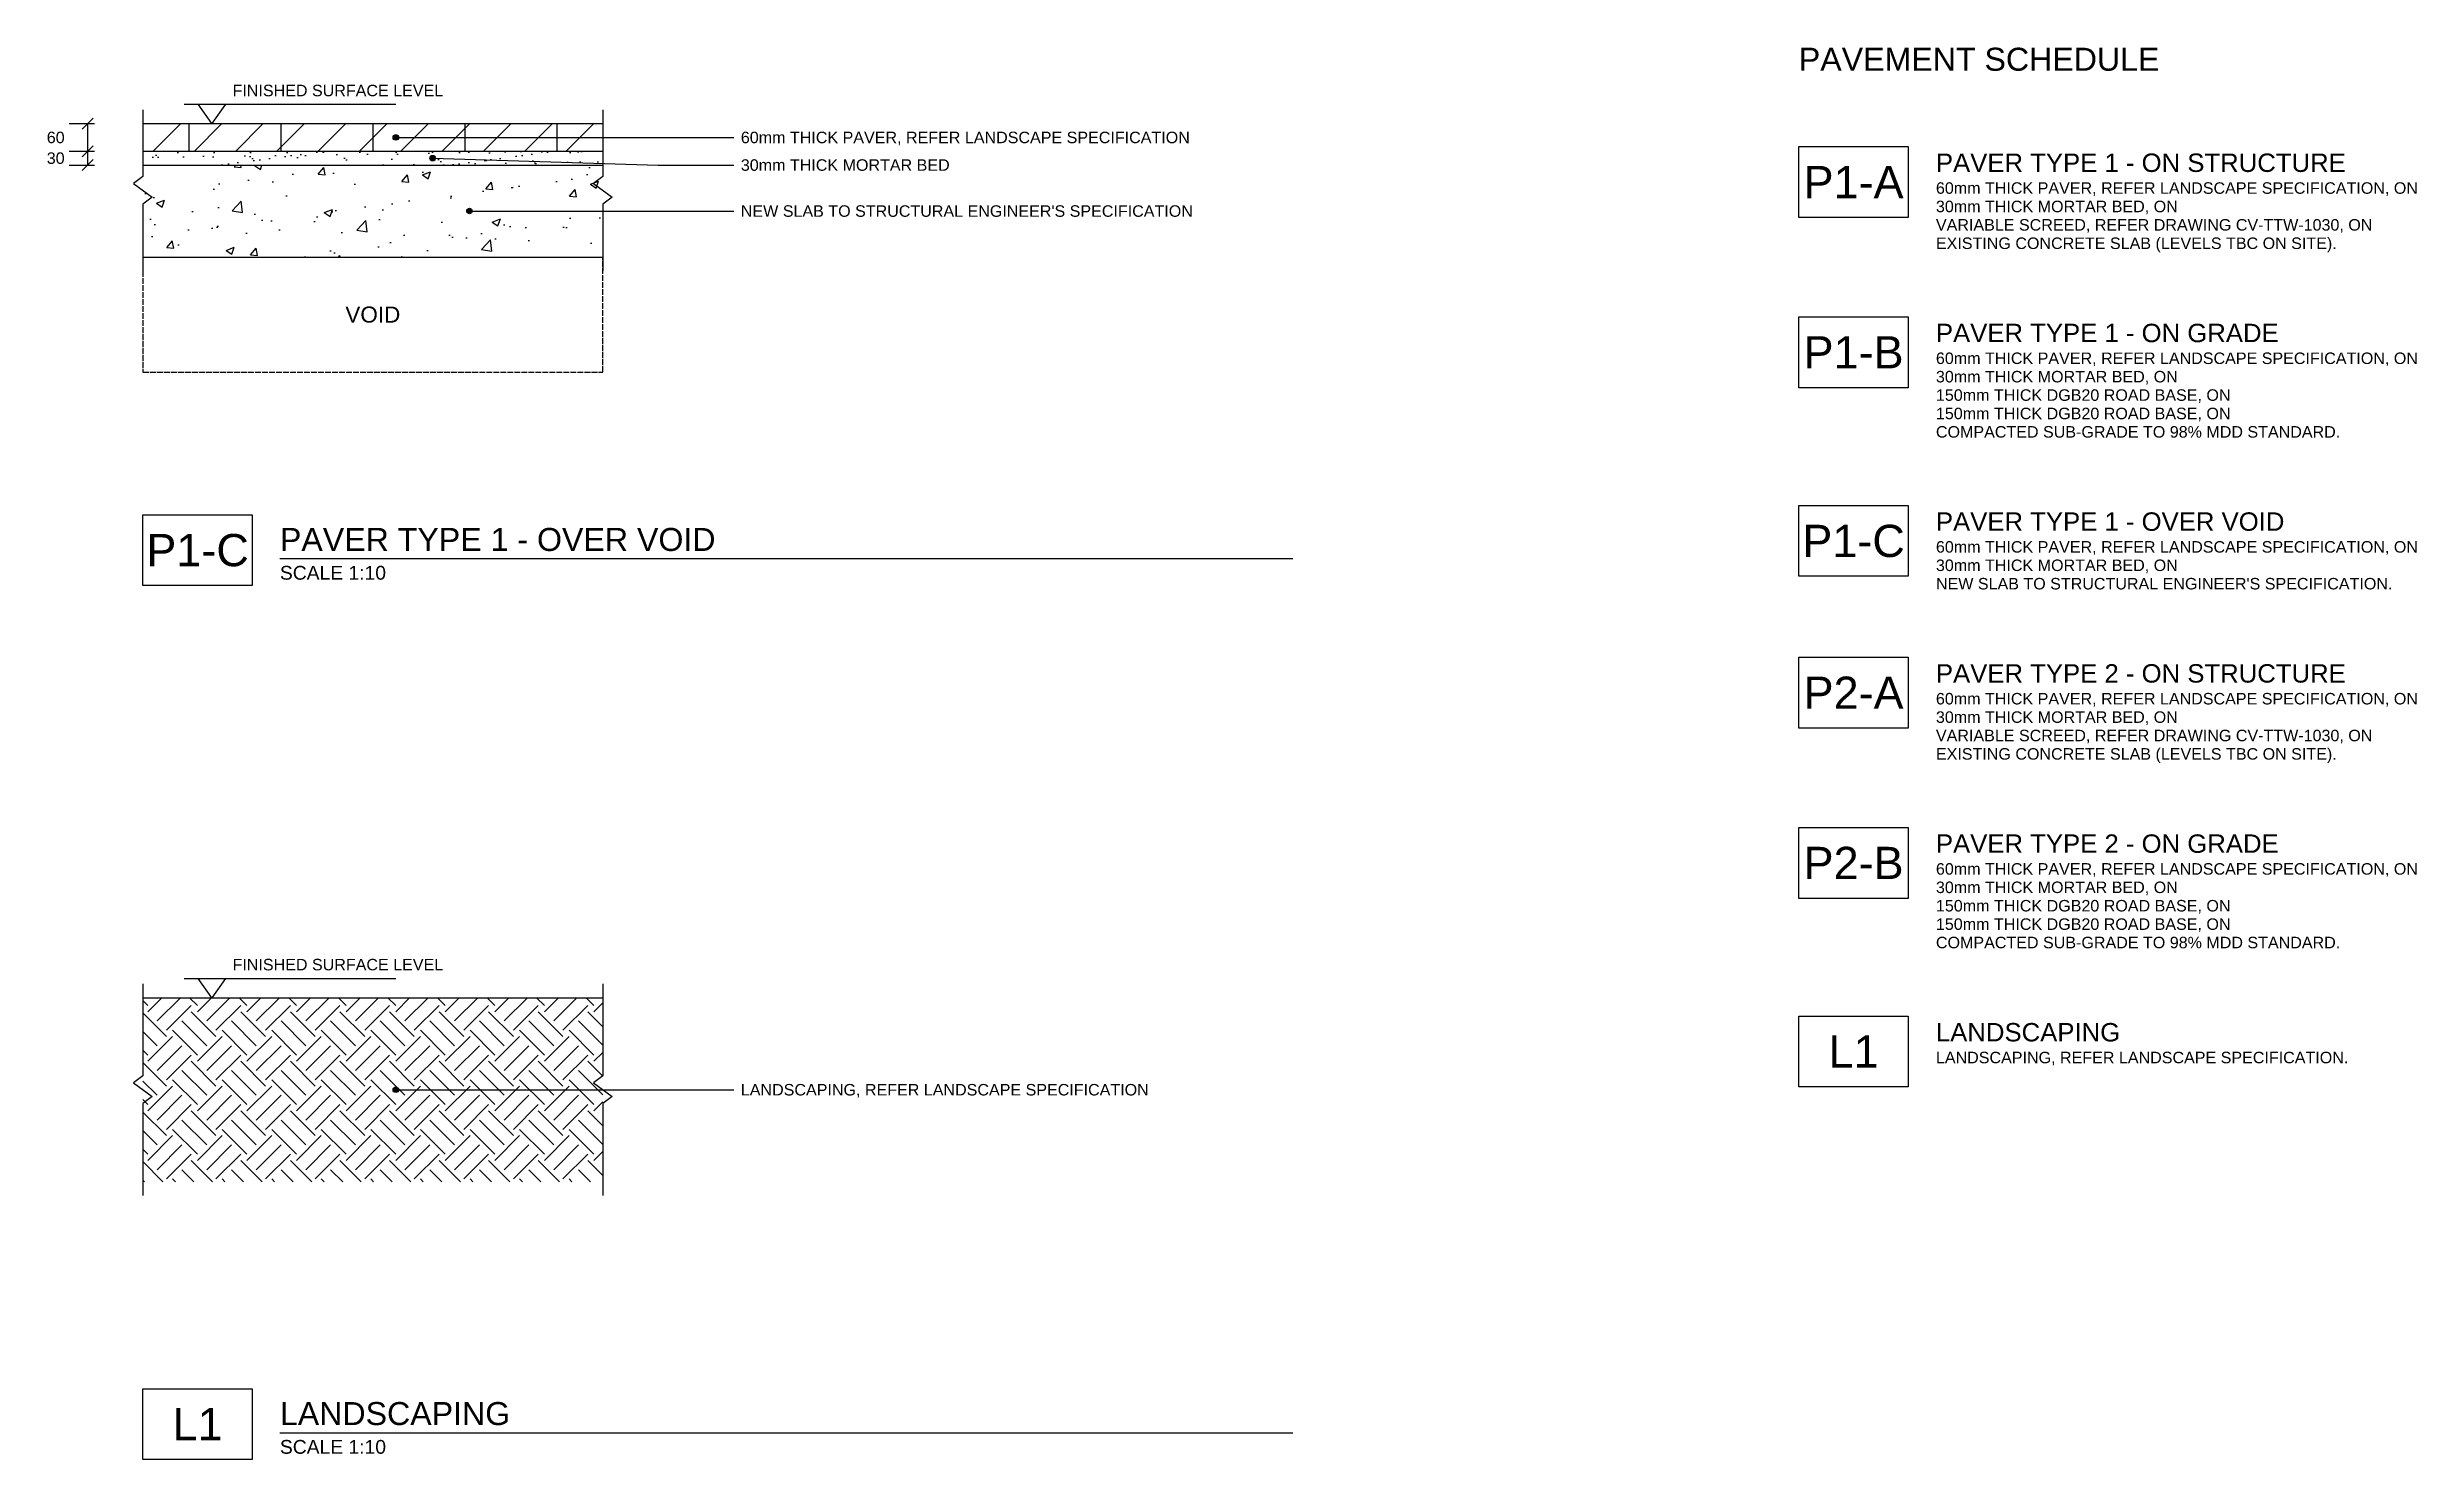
# Model space of a CAD drawing. Header units: millimetres. Extents: x 149 to 12543, y -3304 to -234.
# Drawn here: x 7392 to 12543, y -3304 to -234 of the extents above; entities that cross this region are included whole.
import ezdxf
from ezdxf.enums import TextEntityAlignment as Align

# ---------------------------------------------------------------- set-up
doc = ezdxf.new("R2010")
doc.units = ezdxf.units.MM
doc.header["$LTSCALE"] = 10
doc.linetypes.add('DASHED', pattern=[1.524, 1.27, -0.254])
for name, color, linetype in [('PAVE-ANNO', 2, 'Continuous'), ('PAVE-BREAK', 7, 'Continuous'), ('PAVE-CONC', 8, 'Continuous'), ('PAVE-DIM', 3, 'Continuous'), ('PAVE-MORTAR', 8, 'Continuous'), ('PAVE-OUTLINE', 7, 'Continuous'), ('PAVE-PAVER', 1, 'Continuous'), ('PAVE-SOIL', 52, 'Continuous'), ('PAVE-TITLE', 1, 'Continuous'), ('PAVE-VOID', 8, 'Continuous')]:
    doc.layers.add(name, color=color, linetype=linetype)
doc.styles.add('PAVE-TEXT', font='arial.ttf')

msp = doc.modelspace()

# ---------------------------------------------------------------- texts
at = {"layer": 'PAVE-ANNO', "style": 'PAVE-TEXT'}
for p in [(7795, -348), (7795, -2248)]:
    msp.add_text('FINISHED SURFACE LEVEL', height=25, dxfattribs=at).set_placement(p, align=Align.BOTTOM_LEFT)
for s, p in [('60mm THICK PAVER, REFER LANDSCAPE SPECIFICATION', (8900, -430)), ('30mm THICK MORTAR BED', (8900, -490)), ("NEW SLAB TO STRUCTURAL ENGINEER'S SPECIFICATION", (8900, -590)), ('LANDSCAPING, REFER LANDSCAPE SPECIFICATION', (8900, -2500))]:
    msp.add_text(s, height=25, dxfattribs=at).set_placement(p, align=Align.MIDDLE_LEFT)
at = {"layer": 'PAVE-DIM', "style": 'PAVE-TEXT'}
for s, p in [('30', (7430, -475)), ('60', (7430, -430))]:
    msp.add_text(s, height=25, dxfattribs=at).set_placement(p, align=Align.MIDDLE_RIGHT)
at = {"layer": 'PAVE-TITLE', "style": 'PAVE-TEXT'}
msp.add_text('PAVEMENT SCHEDULE', height=50, dxfattribs=at).set_placement((11200, -300), align=Align.BOTTOM_LEFT)
for s, p in [('P1-A', (11319, -527)), ('P1-B', (11319, -897)), ('P1-C', (11319, -1307)), ('P1-C', (7719, -1327)), ('P2-A', (11319, -1637)), ('P2-B', (11319, -2007)), ('L1', (11319, -2417)), ('L1', (7719, -3227))]:
    msp.add_text(s, height=70, dxfattribs=at).set_placement(p, align=Align.MIDDLE_CENTER)
for s, height, p in [('PAVER TYPE 1 - ON STRUCTURE', 40, (11498, -485)), ('60mm THICK PAVER, REFER LANDSCAPE SPECIFICATION, ON', 25, (11498, -540)), ('VARIABLE SCREED, REFER DRAWING CV-TTW-1030, ON', 25, (11498, -620)), ('30mm THICK MORTAR BED, ON', 25, (11498, -580)), ('EXISTING CONCRETE SLAB (LEVELS TBC ON SITE).', 25, (11498, -660)), ('PAVER TYPE 1 - ON GRADE', 40, (11498, -855)), ('60mm THICK PAVER, REFER LANDSCAPE SPECIFICATION, ON', 25, (11498, -910)), ('30mm THICK MORTAR BED, ON', 25, (11498, -950)), ('150mm THICK DGB20 ROAD BASE, ON', 25, (11498, -990)), ('150mm THICK DGB20 ROAD BASE, ON', 25, (11498, -1030)), ('COMPACTED SUB-GRADE TO 98% MDD STANDARD.', 25, (11498, -1070)), ('PAVER TYPE 1 - OVER VOID', 50, (7898, -1303.9)), ('PAVER TYPE 1 - OVER VOID', 40, (11498, -1265)), ('60mm THICK PAVER, REFER LANDSCAPE SPECIFICATION, ON', 25, (11498, -1320)), ('SCALE 1:10', 30, (7898, -1376.3)), ('30mm THICK MORTAR BED, ON', 25, (11498, -1360)), ("NEW SLAB TO STRUCTURAL ENGINEER'S SPECIFICATION.", 25, (11498, -1400)), ('PAVER TYPE 2 - ON STRUCTURE', 40, (11498, -1595)), ('60mm THICK PAVER, REFER LANDSCAPE SPECIFICATION, ON', 25, (11498, -1650)), ('30mm THICK MORTAR BED, ON', 25, (11498, -1690)), ('VARIABLE SCREED, REFER DRAWING CV-TTW-1030, ON', 25, (11498, -1730)), ('EXISTING CONCRETE SLAB (LEVELS TBC ON SITE).', 25, (11498, -1770)), ('PAVER TYPE 2 - ON GRADE', 40, (11498, -1965)), ('60mm THICK PAVER, REFER LANDSCAPE SPECIFICATION, ON', 25, (11498, -2020)), ('30mm THICK MORTAR BED, ON', 25, (11498, -2060)), ('150mm THICK DGB20 ROAD BASE, ON', 25, (11498, -2100)), ('150mm THICK DGB20 ROAD BASE, ON', 25, (11498, -2140)), ('COMPACTED SUB-GRADE TO 98% MDD STANDARD.', 25, (11498, -2180)), ('LANDSCAPING', 40, (11498, -2375)), ('LANDSCAPING, REFER LANDSCAPE SPECIFICATION.', 25, (11498, -2430)), ('LANDSCAPING', 50, (7898, -3203.9)), ('SCALE 1:10', 30, (7898, -3276.3))]:
    msp.add_text(s, height=height, dxfattribs=at).set_placement(p, align=Align.MIDDLE_LEFT)
at = {"layer": 'PAVE-VOID', "style": 'PAVE-TEXT'}
msp.add_text('VOID', height=35, dxfattribs=at).set_placement((8100, -815), align=Align.MIDDLE_CENTER)

# ---------------------------------------------------------------- hatches: boundary and pattern name
at = {"layer": 'PAVE-ANNO'}
h = msp.add_hatch(color=256, dxfattribs=at)
edge = h.paths.add_edge_path()
edge.add_arc((8150, -430), 6, 0, 360)
h = msp.add_hatch(color=256, dxfattribs=at)
edge = h.paths.add_edge_path()
edge.add_arc((8230, -475), 6, 0, 360)
h = msp.add_hatch(color=256, dxfattribs=at)
edge = h.paths.add_edge_path()
edge.add_arc((8310, -590), 6, 0, 360)
h = msp.add_hatch(color=256, dxfattribs=at)
edge = h.paths.add_edge_path()
edge.add_arc((8150, -2500), 6, 0, 360)
at = {"layer": 'PAVE-CONC'}
h = msp.add_hatch(dxfattribs=at)
h.set_pattern_fill('AR-CONC', color=256)
h.paths.add_polyline_path([(7600, -490), (8600, -490), (8600, -690), (7600, -690)])
at = {"layer": 'PAVE-MORTAR'}
h = msp.add_hatch(dxfattribs=at)
h.set_pattern_fill('AR-SAND', color=256)
h.paths.add_polyline_path([(7600, -460), (8600, -460), (8600, -490), (7600, -490)])
at = {"layer": 'PAVE-PAVER'}
h = msp.add_hatch(dxfattribs=at)
h.set_pattern_fill('ANSI31', color=256, scale=20)
h.paths.add_polyline_path([(7600, -400), (8600, -400), (8600, -460), (7600, -460)])
at = {"layer": 'PAVE-SOIL'}
h = msp.add_hatch(dxfattribs=at)
h.set_pattern_fill('EARTH', color=256, scale=12, angle=45)
h.paths.add_polyline_path([(7600, -2300), (8600, -2300), (8600, -2700), (7600, -2700)])

# ---------------------------------------------------------------- linework, layer by layer
at = {"layer": 'PAVE-ANNO'}
for p, q in [((7690, -358), (8150, -358)), ((7690, -2258), (8150, -2258))]:
    msp.add_line(p, q, dxfattribs=at)
for points in [[(7750, -400), (7720, -358), (7780, -358)], [(7750, -2300), (7720, -2258), (7780, -2258)]]:
    msp.add_lwpolyline(points, close=True, dxfattribs=at)
for points in [[(8150, -430), (8720, -430), (8885, -430)], [(8230, -475), (8720, -490), (8885, -490)], [(8310, -590), (8720, -590), (8885, -590)], [(8150, -2500), (8720, -2500), (8885, -2500)]]:
    msp.add_lwpolyline(points, dxfattribs=at)
for centre in [(8150, -430), (8230, -475), (8310, -590), (8150, -2500)]:
    msp.add_circle(centre, 6, dxfattribs=at)
at = {"layer": 'PAVE-BREAK'}
for points in [[(7600, -370), (7600, -515), (7580, -530), (7620, -560), (7600, -575), (7600, -720)], [(8600, -370), (8600, -515), (8580, -530), (8620, -560), (8600, -575), (8600, -720)], [(7600, -2270), (7600, -2470), (7580, -2485), (7620, -2515), (7600, -2530), (7600, -2730)], [(8600, -2270), (8600, -2470), (8580, -2485), (8620, -2515), (8600, -2530), (8600, -2730)]]:
    msp.add_lwpolyline(points, dxfattribs=at)
at = {"layer": 'PAVE-DIM'}
for p, q in [((7440, -400), (7495, -400)), ((7468, -412), (7492, -388)), ((7480, -400), (7480, -460)), ((7440, -460), (7495, -460)), ((7440, -460), (7495, -460)), ((7468, -472), (7492, -448)), ((7468, -472), (7492, -448)), ((7480, -460), (7480, -490)), ((7440, -490), (7495, -490)), ((7468, -502), (7492, -478))]:
    msp.add_line(p, q, dxfattribs=at)
at = {"layer": 'PAVE-OUTLINE'}
for p, q in [((7600, -400), (8600, -400)), ((7700, -400), (7700, -460)), ((7900, -400), (7900, -460)), ((8100, -400), (8100, -460)), ((8300, -400), (8300, -460)), ((8500, -400), (8500, -460)), ((7600, -460), (8600, -460)), ((7600, -460), (8600, -460)), ((7600, -490), (8600, -490)), ((7600, -490), (8600, -490)), ((7600, -690), (8600, -690)), ((7600, -2300), (8600, -2300))]:
    msp.add_line(p, q, dxfattribs=at)
at = {"layer": 'PAVE-TITLE'}
for p, q in [((7898, -1345.5), (10100, -1345.5)), ((7898, -3245.5), (10100, -3245.5))]:
    msp.add_line(p, q, dxfattribs=at)
for points in [[(11200, -450), (11438, -450), (11438, -604), (11200, -604)], [(11200, -820), (11438, -820), (11438, -974), (11200, -974)], [(11200, -1230), (11438, -1230), (11438, -1384), (11200, -1384)], [(7600, -1250), (7838, -1250), (7838, -1404), (7600, -1404)], [(11200, -1560), (11438, -1560), (11438, -1714), (11200, -1714)], [(11200, -1930), (11438, -1930), (11438, -2084), (11200, -2084)], [(11200, -2340), (11438, -2340), (11438, -2494), (11200, -2494)], [(7600, -3150), (7838, -3150), (7838, -3304), (7600, -3304)]]:
    msp.add_lwpolyline(points, close=True, dxfattribs=at)
at = {"layer": 'PAVE-VOID', "linetype": 'DASHED'}
msp.add_lwpolyline([(7600, -690), (7600, -940), (8600, -940), (8600, -690)], dxfattribs=at)

msp.set_redraw_order([(e.dxf.handle, doc.entitydb.next_handle()) for e in msp.query("TEXT MTEXT ATTDEF DIMENSION ARC_DIMENSION")])  # texts and dimensions are drawn at this point

doc.saveas('drawing.dxf')
